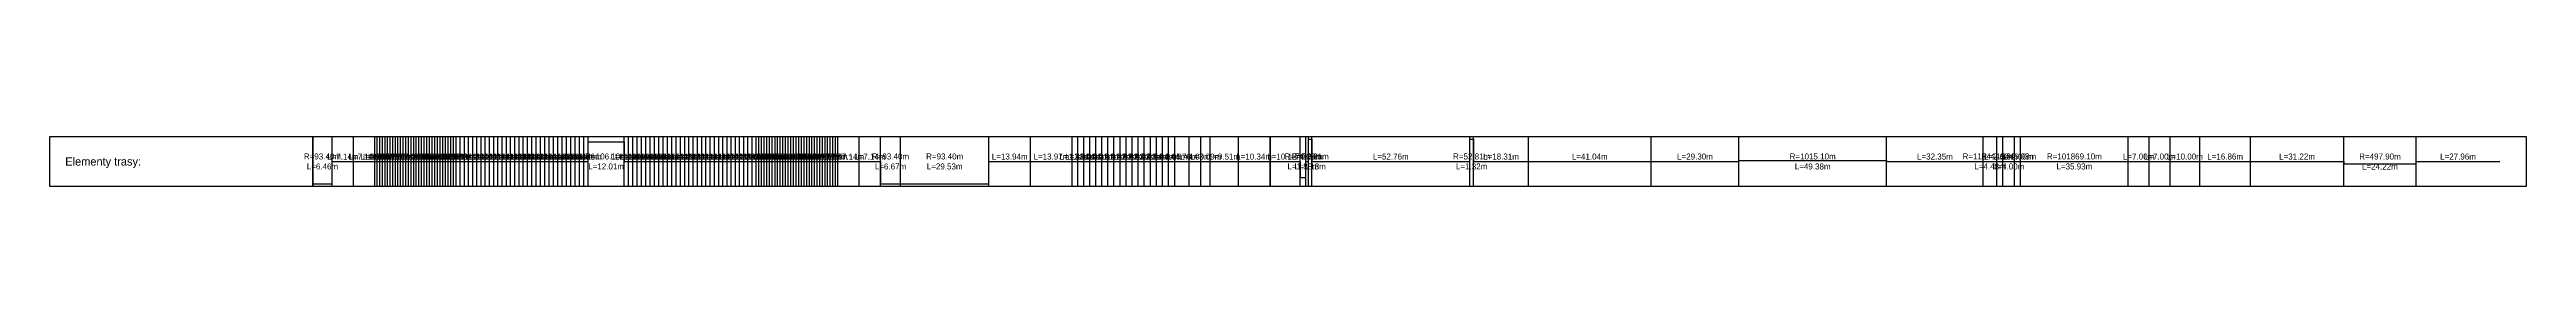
# Model space of a CAD drawing. Header units: metres. Extents: x 7399493 to 7407015, y 5696902 to 5712236.
# Drawn here: x 7405465 to 7406293, y 5697675 to 5697691 of the extents above; entities that cross this region are included whole.
import ezdxf

# ---------------------------------------------------------------- set-up
doc = ezdxf.new("R2010")
doc.units = ezdxf.units.M
doc.layers.add('pomoc', color=140, linetype='Continuous')

# ---------------------------------------------------------------- blocks, each defined once
blk = doc.blocks.new('*U365')
at = {"layer": 'pomoc', "color": 1, "linetype": 'Continuous', "lineweight": -3, "char_height": 2}
for s, insert, attachment_point in [('R=93.40m^JL=6.46m', (7405913.97, 5696059.35), 5), ('L=7.14m', (7405920.77, 5696059.97), 8), ('L=7.14m', (7405927.91, 5696059.97), 8), ('L=0.80m', (7405931.88, 5696059.97), 8), ('L=0.86m', (7405932.72, 5696059.97), 8), ('L=0.86m', (7405933.58, 5696059.97), 8), ('L=0.87m', (7405934.45, 5696059.97), 8), ('L=0.87m', (7405935.31, 5696059.97), 8), ('L=0.87m', (7405936.18, 5696059.97), 8), ('L=0.87m', (7405937.05, 5696059.97), 8), ('L=0.87m', (7405937.92, 5696059.97), 8), ('L=0.87m', (7405938.79, 5696059.97), 8), ('L=0.87m', (7405939.66, 5696059.97), 8), ('L=0.87m', (7405940.53, 5696059.97), 8), ('L=0.87m', (7405941.41, 5696059.97), 8), ('L=0.88m', (7405942.28, 5696059.97), 8), ('L=0.88m', (7405943.16, 5696059.97), 8), ('L=0.88m', (7405944.04, 5696059.97), 8), ('L=0.88m', (7405944.91, 5696059.97), 8), ('L=0.88m', (7405945.79, 5696059.97), 8), ('L=0.88m', (7405946.67, 5696059.97), 8), ('L=0.88m', (7405947.56, 5696059.97), 8), ('L=0.88m', (7405948.44, 5696059.97), 8), ('L=0.88m', (7405949.32, 5696059.97), 8), ('L=0.89m', (7405950.21, 5696059.97), 8), ('L=0.89m', (7405951.1, 5696059.97), 8), ('L=0.89m', (7405951.98, 5696059.97), 8), ('L=0.89m', (7405952.87, 5696059.97), 8), ('L=0.89m', (7405953.76, 5696059.97), 8), ('L=0.89m', (7405954.65, 5696059.97), 8), ('L=0.89m', (7405955.55, 5696059.97), 8), ('L=0.89m', (7405956.44, 5696059.97), 8), ('L=0.90m', (7405957.33, 5696059.97), 8), ('L=0.90m', (7405958.23, 5696059.97), 8), ('L=1.38m', (7405959.37, 5696059.97), 8), ('L=1.39m', (7405960.75, 5696059.97), 8), ('L=1.39m', (7405962.14, 5696059.97), 8), ('L=1.39m', (7405963.53, 5696059.97), 8), ('L=1.39m', (7405964.92, 5696059.97), 8), ('L=1.40m', (7405966.32, 5696059.97), 8), ('L=1.40m', (7405967.71, 5696059.97), 8), ('L=1.40m', (7405969.11, 5696059.97), 8), ('L=1.40m', (7405970.52, 5696059.97), 8), ('L=1.41m', (7405971.92, 5696059.97), 8), ('L=1.41m', (7405973.33, 5696059.97), 8), ('L=1.41m', (7405974.74, 5696059.97), 8), ('L=1.41m', (7405976.15, 5696059.97), 8), ('L=1.42m', (7405977.57, 5696059.97), 8), ('L=1.42m', (7405978.99, 5696059.97), 8), ('L=1.42m', (7405980.41, 5696059.97), 8), ('L=1.43m', (7405981.83, 5696059.97), 8), ('L=1.43m', (7405983.26, 5696059.97), 8), ('L=1.43m', (7405984.69, 5696059.97), 8), ('L=1.43m', (7405986.12, 5696059.97), 8), ('L=1.44m', (7405987.56, 5696059.97), 8), ('L=1.44m', (7405989, 5696059.97), 8), ('L=1.44m', (7405990.44, 5696059.97), 8), ('L=1.44m', (7405991.88, 5696059.97), 8), ('L=1.45m', (7405993.33, 5696059.97), 8), ('L=1.45m', (7405994.78, 5696059.97), 8), ('L=1.45m', (7405996.23, 5696059.97), 8), ('L=1.46m', (7405997.68, 5696059.97), 8), ('L=1.46m', (7405999.14, 5696059.97), 8), ('L=1.46m', (7406000.6, 5696059.97), 8), ('L=1.46m', (7406002.06, 5696059.97), 8), ('R=106.10m^JL=12.01m', (7406008.79, 5696059.35), 5), ('L=1.46m', (7406015.53, 5696059.97), 8), ('L=1.46m', (7406016.99, 5696059.97), 8), ('L=1.46m', (7406018.45, 5696059.97), 8), ('L=1.46m', (7406019.91, 5696059.97), 8), ('L=1.46m', (7406021.37, 5696059.97), 8), ('L=1.45m', (7406022.82, 5696059.97), 8), ('L=1.45m', (7406024.27, 5696059.97), 8), ('L=1.45m', (7406025.72, 5696059.97), 8), ('L=1.44m', (7406027.17, 5696059.97), 8), ('L=1.44m', (7406028.61, 5696059.97), 8), ('L=1.44m', (7406030.05, 5696059.97), 8), ('L=1.44m', (7406031.49, 5696059.97), 8), ('L=1.43m', (7406032.92, 5696059.97), 8), ('L=1.43m', (7406034.35, 5696059.97), 8), ('L=1.43m', (7406035.78, 5696059.97), 8), ('L=1.43m', (7406037.21, 5696059.97), 8), ('L=1.42m', (7406038.64, 5696059.97), 8), ('L=1.42m', (7406040.06, 5696059.97), 8), ('L=1.42m', (7406041.48, 5696059.97), 8), ('L=1.41m', (7406042.89, 5696059.97), 8), ('L=1.41m', (7406044.3, 5696059.97), 8), ('L=1.41m', (7406045.72, 5696059.97), 8), ('L=1.41m', (7406047.12, 5696059.97), 8), ('L=1.40m', (7406048.53, 5696059.97), 8), ('L=1.40m', (7406049.93, 5696059.97), 8), ('L=1.40m', (7406051.33, 5696059.97), 8), ('L=1.40m', (7406052.73, 5696059.97), 8), ('L=1.39m', (7406054.12, 5696059.97), 8), ('L=1.39m', (7406055.51, 5696059.97), 8), ('L=1.39m', (7406056.9, 5696059.97), 8), ('L=1.38m', (7406058.29, 5696059.97), 8), ('L=0.90m', (7406059.43, 5696059.97), 8), ('L=0.90m', (7406060.33, 5696059.97), 8), ('L=0.90m', (7406061.23, 5696059.97), 8), ('L=0.90m', (7406062.12, 5696059.97), 8), ('L=0.89m', (7406063.02, 5696059.97), 8), ('L=0.89m', (7406063.91, 5696059.97), 8), ('L=0.89m', (7406064.8, 5696059.97), 8), ('L=0.89m', (7406065.69, 5696059.97), 8), ('L=0.89m', (7406066.58, 5696059.97), 8), ('L=0.89m', (7406067.47, 5696059.97), 8), ('L=0.89m', (7406068.36, 5696059.97), 8), ('L=0.89m', (7406069.25, 5696059.97), 8), ('L=0.89m', (7406070.13, 5696059.97), 8), ('L=0.88m', (7406071.02, 5696059.97), 8), ('L=0.88m', (7406071.9, 5696059.97), 8), ('L=0.88m', (7406072.78, 5696059.97), 8), ('L=0.88m', (7406073.67, 5696059.97), 8), ('L=0.88m', (7406074.55, 5696059.97), 8), ('L=0.88m', (7406075.42, 5696059.97), 8), ('L=0.88m', (7406076.3, 5696059.97), 8), ('L=0.88m', (7406077.18, 5696059.97), 8), ('L=0.87m', (7406078.05, 5696059.97), 8), ('L=0.87m', (7406078.93, 5696059.97), 8), ('L=0.87m', (7406079.8, 5696059.97), 8), ('L=0.87m', (7406080.67, 5696059.97), 8), ('L=0.87m', (7406081.54, 5696059.97), 8), ('L=0.87m', (7406082.41, 5696059.97), 8), ('L=0.87m', (7406083.28, 5696059.97), 8), ('L=0.87m', (7406084.15, 5696059.97), 8), ('L=0.87m', (7406085.02, 5696059.97), 8), ('L=0.80m', (7406085.85, 5696059.97), 8), ('L=7.14m', (7406089.82, 5696059.97), 8), ('L=7.14m', (7406096.96, 5696059.97), 8), ('R=93.40m^JL=6.67m', (7406103.87, 5696059.35), 5), ('R=93.40m^JL=29.53m', (7406121.97, 5696059.35), 5), ('L=13.94m', (7406143.71, 5696059.97), 8), ('L=13.97m', (7406157.66, 5696059.97), 8), ('L=1.88m', (7406165.58, 5696059.97), 8), ('L=2.00m', (7406167.52, 5696059.97), 8), ('L=2.00m', (7406169.52, 5696059.97), 8), ('L=2.00m', (7406171.53, 5696059.97), 8), ('L=2.01m', (7406173.53, 5696059.97), 8), ('L=2.01m', (7406175.54, 5696059.97), 8), ('L=2.01m', (7406177.55, 5696059.97), 8), ('L=2.02m', (7406179.57, 5696059.97), 8), ('L=2.02m', (7406181.59, 5696059.97), 8), ('L=2.02m', (7406183.61, 5696059.97), 8), ('L=2.03m', (7406185.64, 5696059.97), 8), ('L=2.03m', (7406187.67, 5696059.97), 8), ('L=2.03m', (7406189.7, 5696059.97), 8), ('L=2.04m', (7406191.74, 5696059.97), 8), ('L=2.04m', (7406193.78, 5696059.97), 8), ('L=2.04m', (7406195.82, 5696059.97), 8), ('L=2.05m', (7406197.87, 5696059.97), 8), ('L=4.76m', (7406201.27, 5696059.97), 8), ('L=4.00m', (7406205.65, 5696059.97), 8), ('L=3.09m', (7406209.19, 5696059.97), 8), ('L=9.51m', (7406215.49, 5696059.97), 8), ('L=10.34m', (7406225.41, 5696059.97), 8)]:
    blk.add_mtext(s, dxfattribs=dict(at, insert=insert, attachment_point=attachment_point))

msp = doc.modelspace()

# ---------------------------------------------------------------- linework, layer by layer
at = {"layer": 'pomoc', "color": 1, "linetype": 'Continuous', "lineweight": -3}
for p, q in [((7405552.81, 5697674.97), (7405552.81, 5697691.47)), ((7405559.27, 5697674.97), (7405559.27, 5697691.47)), ((7405566.41, 5697674.97), (7405566.41, 5697691.47)), ((7405573.55, 5697674.97), (7405573.55, 5697691.47)), ((7405574.35, 5697674.97), (7405574.35, 5697691.47)), ((7405575.22, 5697674.97), (7405575.22, 5697691.47)), ((7405576.08, 5697674.97), (7405576.08, 5697691.47)), ((7405576.95, 5697674.97), (7405576.95, 5697691.47)), ((7405577.81, 5697674.97), (7405577.81, 5697691.47)), ((7405578.68, 5697674.97), (7405578.68, 5697691.47)), ((7405579.55, 5697674.97), (7405579.55, 5697691.47)), ((7405580.42, 5697674.97), (7405580.42, 5697691.47)), ((7405581.29, 5697674.97), (7405581.29, 5697691.47)), ((7405582.16, 5697674.97), (7405582.16, 5697691.47)), ((7405583.04, 5697674.97), (7405583.04, 5697691.47)), ((7405583.91, 5697674.97), (7405583.91, 5697691.47)), ((7405584.79, 5697674.97), (7405584.79, 5697691.47)), ((7405585.66, 5697674.97), (7405585.66, 5697691.47)), ((7405586.54, 5697674.97), (7405586.54, 5697691.47)), ((7405587.42, 5697674.97), (7405587.42, 5697691.47)), ((7405588.3, 5697674.97), (7405588.3, 5697691.47)), ((7405589.18, 5697674.97), (7405589.18, 5697691.47)), ((7405590.06, 5697674.97), (7405590.06, 5697691.47)), ((7405590.95, 5697674.97), (7405590.95, 5697691.47)), ((7405591.83, 5697674.97), (7405591.83, 5697691.47)), ((7405592.72, 5697674.97), (7405592.72, 5697691.47)), ((7405593.61, 5697674.97), (7405593.61, 5697691.47)), ((7405594.5, 5697674.97), (7405594.5, 5697691.47)), ((7405595.38, 5697674.97), (7405595.38, 5697691.47)), ((7405596.27, 5697674.97), (7405596.27, 5697691.47)), ((7405597.17, 5697674.97), (7405597.17, 5697691.47)), ((7405598.06, 5697674.97), (7405598.06, 5697691.47)), ((7405598.95, 5697674.97), (7405598.95, 5697691.47)), ((7405599.85, 5697674.97), (7405599.85, 5697691.47)), ((7405600.75, 5697674.97), (7405600.75, 5697691.47)), ((7405602.13, 5697674.97), (7405602.13, 5697691.47)), ((7405603.51, 5697674.97), (7405603.51, 5697691.47)), ((7405604.9, 5697674.97), (7405604.9, 5697691.47)), ((7405606.29, 5697674.97), (7405606.29, 5697691.47)), ((7405607.68, 5697674.97), (7405607.68, 5697691.47)), ((7405609.08, 5697674.97), (7405609.08, 5697691.47)), ((7405610.48, 5697674.97), (7405610.48, 5697691.47)), ((7405611.88, 5697674.97), (7405611.88, 5697691.47)), ((7405613.28, 5697674.97), (7405613.28, 5697691.47)), ((7405614.69, 5697674.97), (7405614.69, 5697691.47)), ((7405616.1, 5697674.97), (7405616.1, 5697691.47)), ((7405617.51, 5697674.97), (7405617.51, 5697691.47)), ((7405618.93, 5697674.97), (7405618.93, 5697691.47)), ((7405620.34, 5697674.97), (7405620.34, 5697691.47)), ((7405621.76, 5697674.97), (7405621.76, 5697691.47)), ((7405623.19, 5697674.97), (7405623.19, 5697691.47)), ((7405624.61, 5697674.97), (7405624.61, 5697691.47)), ((7405626.04, 5697674.97), (7405626.04, 5697691.47)), ((7405627.47, 5697674.97), (7405627.47, 5697691.47)), ((7405628.91, 5697674.97), (7405628.91, 5697691.47)), ((7405630.34, 5697674.97), (7405630.34, 5697691.47)), ((7405631.78, 5697674.97), (7405631.78, 5697691.47)), ((7405633.22, 5697674.97), (7405633.22, 5697691.47)), ((7405634.67, 5697674.97), (7405634.67, 5697691.47)), ((7405636.12, 5697674.97), (7405636.12, 5697691.47)), ((7405637.57, 5697674.97), (7405637.57, 5697691.47)), ((7405639.02, 5697674.97), (7405639.02, 5697691.47)), ((7405640.48, 5697674.97), (7405640.48, 5697691.47)), ((7405641.93, 5697674.97), (7405641.93, 5697691.47)), ((7405643.39, 5697674.97), (7405643.39, 5697691.47)), ((7405644.85, 5697674.97), (7405644.85, 5697691.47)), ((7405644.85, 5697683.22), (7405644.85, 5697689.76)), ((7405644.85, 5697689.76), (7405656.86, 5697689.76)), ((7405656.86, 5697674.97), (7405656.86, 5697691.47)), ((7405656.86, 5697689.76), (7405656.86, 5697683.22)), ((7405658.32, 5697674.97), (7405658.32, 5697691.47)), ((7405659.79, 5697674.97), (7405659.79, 5697691.47)), ((7405661.25, 5697674.97), (7405661.25, 5697691.47)), ((7405662.7, 5697674.97), (7405662.7, 5697691.47)), ((7405664.16, 5697674.97), (7405664.16, 5697691.47)), ((7405665.61, 5697674.97), (7405665.61, 5697691.47)), ((7405667.06, 5697674.97), (7405667.06, 5697691.47)), ((7405668.51, 5697674.97), (7405668.51, 5697691.47)), ((7405669.95, 5697674.97), (7405669.95, 5697691.47)), ((7405671.4, 5697674.97), (7405671.4, 5697691.47)), ((7405672.84, 5697674.97), (7405672.84, 5697691.47)), ((7405674.27, 5697674.97), (7405674.27, 5697691.47)), ((7405675.71, 5697674.97), (7405675.71, 5697691.47)), ((7405677.14, 5697674.97), (7405677.14, 5697691.47)), ((7405678.57, 5697674.97), (7405678.57, 5697691.47)), ((7405679.99, 5697674.97), (7405679.99, 5697691.47)), ((7405681.41, 5697674.97), (7405681.41, 5697691.47)), ((7405682.83, 5697674.97), (7405682.83, 5697691.47)), ((7405684.25, 5697674.97), (7405684.25, 5697691.47)), ((7405685.67, 5697674.97), (7405685.67, 5697691.47)), ((7405687.08, 5697674.97), (7405687.08, 5697691.47)), ((7405688.49, 5697674.97), (7405688.49, 5697691.47)), ((7405689.89, 5697674.97), (7405689.89, 5697691.47)), ((7405691.3, 5697674.97), (7405691.3, 5697691.47)), ((7405692.7, 5697674.97), (7405692.7, 5697691.47)), ((7405694.1, 5697674.97), (7405694.1, 5697691.47)), ((7405695.49, 5697674.97), (7405695.49, 5697691.47)), ((7405696.89, 5697674.97), (7405696.89, 5697691.47)), ((7405698.28, 5697674.97), (7405698.28, 5697691.47)), ((7405699.66, 5697674.97), (7405699.66, 5697691.47)), ((7405701.05, 5697674.97), (7405701.05, 5697691.47)), ((7405701.95, 5697674.97), (7405701.95, 5697691.47)), ((7405702.84, 5697674.97), (7405702.84, 5697691.47)), ((7405703.74, 5697674.97), (7405703.74, 5697691.47)), ((7405704.64, 5697674.97), (7405704.64, 5697691.47)), ((7405705.53, 5697674.97), (7405705.53, 5697691.47)), ((7405706.42, 5697674.97), (7405706.42, 5697691.47)), ((7405707.32, 5697674.97), (7405707.32, 5697691.47)), ((7405708.21, 5697674.97), (7405708.21, 5697691.47)), ((7405709.1, 5697674.97), (7405709.1, 5697691.47)), ((7405709.99, 5697674.97), (7405709.99, 5697691.47)), ((7405710.87, 5697674.97), (7405710.87, 5697691.47)), ((7405711.76, 5697674.97), (7405711.76, 5697691.47)), ((7405712.64, 5697674.97), (7405712.64, 5697691.47)), ((7405713.53, 5697674.97), (7405713.53, 5697691.47)), ((7405714.41, 5697674.97), (7405714.41, 5697691.47)), ((7405715.29, 5697674.97), (7405715.29, 5697691.47)), ((7405716.17, 5697674.97), (7405716.17, 5697691.47)), ((7405717.05, 5697674.97), (7405717.05, 5697691.47)), ((7405717.93, 5697674.97), (7405717.93, 5697691.47)), ((7405718.81, 5697674.97), (7405718.81, 5697691.47)), ((7405719.68, 5697674.97), (7405719.68, 5697691.47)), ((7405720.56, 5697674.97), (7405720.56, 5697691.47)), ((7405721.43, 5697674.97), (7405721.43, 5697691.47)), ((7405722.3, 5697674.97), (7405722.3, 5697691.47)), ((7405723.18, 5697674.97), (7405723.18, 5697691.47)), ((7405724.05, 5697674.97), (7405724.05, 5697691.47)), ((7405724.91, 5697674.97), (7405724.91, 5697691.47)), ((7405725.78, 5697674.97), (7405725.78, 5697691.47)), ((7405726.65, 5697674.97), (7405726.65, 5697691.47)), ((7405727.51, 5697674.97), (7405727.51, 5697691.47)), ((7405728.32, 5697674.97), (7405728.32, 5697691.47)), ((7405735.46, 5697674.97), (7405735.46, 5697691.47)), ((7405742.6, 5697674.97), (7405742.6, 5697691.47)), ((7405749.27, 5697674.97), (7405749.27, 5697691.47)), ((7405778.8, 5697674.97), (7405778.8, 5697691.47)), ((7405792.74, 5697674.97), (7405792.74, 5697691.47)), ((7405806.71, 5697674.97), (7405806.71, 5697691.47)), ((7405808.59, 5697674.97), (7405808.59, 5697691.47)), ((7405810.59, 5697674.97), (7405810.59, 5697691.47)), ((7405812.59, 5697674.97), (7405812.59, 5697691.47)), ((7405814.6, 5697674.97), (7405814.6, 5697691.47)), ((7405816.6, 5697674.97), (7405816.6, 5697691.47)), ((7405818.61, 5697674.97), (7405818.61, 5697691.47)), ((7405820.63, 5697674.97), (7405820.63, 5697691.47)), ((7405822.65, 5697674.97), (7405822.65, 5697691.47)), ((7405824.67, 5697674.97), (7405824.67, 5697691.47)), ((7405826.69, 5697674.97), (7405826.69, 5697691.47)), ((7405828.72, 5697674.97), (7405828.72, 5697691.47)), ((7405830.75, 5697674.97), (7405830.75, 5697691.47)), ((7405832.79, 5697674.97), (7405832.79, 5697691.47)), ((7405834.83, 5697674.97), (7405834.83, 5697691.47)), ((7405836.87, 5697674.97), (7405836.87, 5697691.47)), ((7405838.91, 5697674.97), (7405838.91, 5697691.47)), ((7405840.96, 5697674.97), (7405840.96, 5697691.47)), ((7405845.72, 5697674.97), (7405845.72, 5697691.47)), ((7405849.72, 5697674.97), (7405849.72, 5697691.47)), ((7405852.8, 5697674.97), (7405852.8, 5697691.47)), ((7405862.31, 5697674.97), (7405862.31, 5697691.47)), ((7405872.81, 5697674.97), (7405872.81, 5697691.47)), ((7405882.93, 5697674.97), (7405882.93, 5697691.47)), ((7405884.81, 5697674.97), (7405884.81, 5697691.47)), ((7405885.65, 5697674.97), (7405885.65, 5697691.47)), ((7405885.65, 5697683.22), (7405885.65, 5697690.65)), ((7405885.65, 5697690.65), (7405886.78, 5697690.65)), ((7405886.78, 5697674.97), (7405886.78, 5697691.47)), ((7405886.78, 5697690.65), (7405886.78, 5697683.22)), ((7405939.54, 5697674.97), (7405939.54, 5697691.47)), ((7405939.54, 5697683.22), (7405939.54, 5697690.65)), ((7405939.54, 5697690.65), (7405940.86, 5697690.65)), ((7405940.86, 5697674.97), (7405940.86, 5697691.47)), ((7405940.86, 5697690.65), (7405940.86, 5697683.22)), ((7405959.18, 5697674.97), (7405959.18, 5697691.47)), ((7406000.21, 5697674.97), (7406000.21, 5697691.47)), ((7406029.51, 5697674.97), (7406029.51, 5697691.47)), ((7406029.51, 5697683.22), (7406029.51, 5697683.61)), ((7406029.51, 5697683.61), (7406078.89, 5697683.61)), ((7406078.89, 5697674.97), (7406078.89, 5697691.47)), ((7406078.89, 5697683.61), (7406078.89, 5697683.22)), ((7406111.24, 5697674.97), (7406111.24, 5697691.47)), ((7406115.72, 5697674.97), (7406115.72, 5697691.47)), ((7406117.72, 5697674.97), (7406117.72, 5697691.47)), ((7406121.72, 5697674.97), (7406121.72, 5697691.47)), ((7406123.72, 5697674.97), (7406123.72, 5697691.47)), ((7406159.65, 5697674.97), (7406159.65, 5697691.47)), ((7406166.65, 5697674.97), (7406166.65, 5697691.47)), ((7406173.65, 5697674.97), (7406173.65, 5697691.47)), ((7406183.65, 5697674.97), (7406183.65, 5697691.47)), ((7406200.51, 5697674.97), (7406200.51, 5697691.47)), ((7406231.73, 5697674.97), (7406231.73, 5697691.47)), ((7406255.95, 5697674.97), (7406255.95, 5697691.47)), ((7405552.81, 5697675.8), (7405552.81, 5697675.8)), ((7405552.81, 5697675.8), (7405559.27, 5697675.8)), ((7405559.27, 5697683.22), (7405559.27, 5697683.22)), ((7405559.27, 5697683.22), (7405566.41, 5697683.22)), ((7405559.27, 5697675.8), (7405559.27, 5697675.8)), ((7405566.41, 5697683.22), (7405573.55, 5697683.22)), ((7405573.55, 5697683.22), (7405574.35, 5697683.22)), ((7405574.35, 5697683.22), (7405575.22, 5697683.22)), ((7405575.22, 5697683.22), (7405576.08, 5697683.22)), ((7405576.08, 5697683.22), (7405576.95, 5697683.22)), ((7405576.95, 5697683.22), (7405577.81, 5697683.22)), ((7405577.81, 5697683.22), (7405578.68, 5697683.22)), ((7405578.68, 5697683.22), (7405579.55, 5697683.22)), ((7405579.55, 5697683.22), (7405580.42, 5697683.22)), ((7405580.42, 5697683.22), (7405581.29, 5697683.22)), ((7405581.29, 5697683.22), (7405582.16, 5697683.22)), ((7405582.16, 5697683.22), (7405583.04, 5697683.22)), ((7405583.04, 5697683.22), (7405583.91, 5697683.22)), ((7405583.91, 5697683.22), (7405584.79, 5697683.22)), ((7405584.79, 5697683.22), (7405585.66, 5697683.22)), ((7405585.66, 5697683.22), (7405586.54, 5697683.22)), ((7405586.54, 5697683.22), (7405587.42, 5697683.22)), ((7405587.42, 5697683.22), (7405588.3, 5697683.22)), ((7405588.3, 5697683.22), (7405589.18, 5697683.22)), ((7405589.18, 5697683.22), (7405590.06, 5697683.22)), ((7405590.06, 5697683.22), (7405590.95, 5697683.22)), ((7405590.95, 5697683.22), (7405591.83, 5697683.22)), ((7405591.83, 5697683.22), (7405592.72, 5697683.22)), ((7405592.72, 5697683.22), (7405593.61, 5697683.22)), ((7405593.61, 5697683.22), (7405594.5, 5697683.22)), ((7405594.5, 5697683.22), (7405595.38, 5697683.22)), ((7405595.38, 5697683.22), (7405596.27, 5697683.22)), ((7405596.27, 5697683.22), (7405597.17, 5697683.22)), ((7405597.17, 5697683.22), (7405598.06, 5697683.22)), ((7405598.06, 5697683.22), (7405598.95, 5697683.22)), ((7405598.95, 5697683.22), (7405599.85, 5697683.22)), ((7405599.85, 5697683.22), (7405600.75, 5697683.22)), ((7405600.75, 5697683.22), (7405602.13, 5697683.22)), ((7405602.13, 5697683.22), (7405603.51, 5697683.22)), ((7405603.51, 5697683.22), (7405604.9, 5697683.22)), ((7405604.9, 5697683.22), (7405606.29, 5697683.22)), ((7405606.29, 5697683.22), (7405607.68, 5697683.22)), ((7405607.68, 5697683.22), (7405609.08, 5697683.22)), ((7405609.08, 5697683.22), (7405610.48, 5697683.22)), ((7405610.48, 5697683.22), (7405611.88, 5697683.22)), ((7405611.88, 5697683.22), (7405613.28, 5697683.22)), ((7405613.28, 5697683.22), (7405614.69, 5697683.22)), ((7405614.69, 5697683.22), (7405616.1, 5697683.22)), ((7405616.1, 5697683.22), (7405617.51, 5697683.22)), ((7405617.51, 5697683.22), (7405618.93, 5697683.22)), ((7405618.93, 5697683.22), (7405620.34, 5697683.22)), ((7405620.34, 5697683.22), (7405621.76, 5697683.22)), ((7405621.76, 5697683.22), (7405623.19, 5697683.22)), ((7405623.19, 5697683.22), (7405624.61, 5697683.22)), ((7405624.61, 5697683.22), (7405626.04, 5697683.22)), ((7405626.04, 5697683.22), (7405627.47, 5697683.22)), ((7405627.47, 5697683.22), (7405628.91, 5697683.22)), ((7405628.91, 5697683.22), (7405630.34, 5697683.22)), ((7405630.34, 5697683.22), (7405631.78, 5697683.22)), ((7405631.78, 5697683.22), (7405633.22, 5697683.22)), ((7405633.22, 5697683.22), (7405634.67, 5697683.22)), ((7405634.67, 5697683.22), (7405636.12, 5697683.22)), ((7405636.12, 5697683.22), (7405637.57, 5697683.22)), ((7405637.57, 5697683.22), (7405639.02, 5697683.22)), ((7405639.02, 5697683.22), (7405640.48, 5697683.22)), ((7405640.48, 5697683.22), (7405641.93, 5697683.22)), ((7405641.93, 5697683.22), (7405643.39, 5697683.22)), ((7405643.39, 5697683.22), (7405644.85, 5697683.22)), ((7405656.86, 5697683.22), (7405656.86, 5697683.22)), ((7405656.86, 5697683.22), (7405658.32, 5697683.22)), ((7405658.32, 5697683.22), (7405659.79, 5697683.22)), ((7405659.79, 5697683.22), (7405661.25, 5697683.22)), ((7405661.25, 5697683.22), (7405662.7, 5697683.22)), ((7405662.7, 5697683.22), (7405664.16, 5697683.22)), ((7405664.16, 5697683.22), (7405665.61, 5697683.22)), ((7405665.61, 5697683.22), (7405667.06, 5697683.22)), ((7405667.06, 5697683.22), (7405668.51, 5697683.22)), ((7405668.51, 5697683.22), (7405669.95, 5697683.22)), ((7405669.95, 5697683.22), (7405671.4, 5697683.22)), ((7405671.4, 5697683.22), (7405672.84, 5697683.22)), ((7405672.84, 5697683.22), (7405674.27, 5697683.22)), ((7405674.27, 5697683.22), (7405675.71, 5697683.22)), ((7405675.71, 5697683.22), (7405677.14, 5697683.22)), ((7405677.14, 5697683.22), (7405678.57, 5697683.22)), ((7405678.57, 5697683.22), (7405679.99, 5697683.22)), ((7405679.99, 5697683.22), (7405681.41, 5697683.22)), ((7405681.41, 5697683.22), (7405682.83, 5697683.22)), ((7405682.83, 5697683.22), (7405684.25, 5697683.22)), ((7405684.25, 5697683.22), (7405685.67, 5697683.22)), ((7405685.67, 5697683.22), (7405687.08, 5697683.22)), ((7405687.08, 5697683.22), (7405688.49, 5697683.22)), ((7405688.49, 5697683.22), (7405689.89, 5697683.22)), ((7405689.89, 5697683.22), (7405691.3, 5697683.22)), ((7405691.3, 5697683.22), (7405692.7, 5697683.22)), ((7405692.7, 5697683.22), (7405694.1, 5697683.22)), ((7405694.1, 5697683.22), (7405695.49, 5697683.22)), ((7405695.49, 5697683.22), (7405696.89, 5697683.22)), ((7405696.89, 5697683.22), (7405698.28, 5697683.22)), ((7405698.28, 5697683.22), (7405699.66, 5697683.22)), ((7405699.66, 5697683.22), (7405701.05, 5697683.22)), ((7405701.05, 5697683.22), (7405701.95, 5697683.22)), ((7405701.95, 5697683.22), (7405702.84, 5697683.22)), ((7405702.84, 5697683.22), (7405703.74, 5697683.22)), ((7405703.74, 5697683.22), (7405704.64, 5697683.22)), ((7405704.64, 5697683.22), (7405705.53, 5697683.22)), ((7405705.53, 5697683.22), (7405706.42, 5697683.22)), ((7405706.42, 5697683.22), (7405707.32, 5697683.22)), ((7405707.32, 5697683.22), (7405708.21, 5697683.22)), ((7405708.21, 5697683.22), (7405709.1, 5697683.22)), ((7405709.1, 5697683.22), (7405709.99, 5697683.22)), ((7405709.99, 5697683.22), (7405710.87, 5697683.22)), ((7405710.87, 5697683.22), (7405711.76, 5697683.22)), ((7405711.76, 5697683.22), (7405712.64, 5697683.22)), ((7405712.64, 5697683.22), (7405713.53, 5697683.22)), ((7405713.53, 5697683.22), (7405714.41, 5697683.22)), ((7405714.41, 5697683.22), (7405715.29, 5697683.22)), ((7405715.29, 5697683.22), (7405716.17, 5697683.22)), ((7405716.17, 5697683.22), (7405717.05, 5697683.22)), ((7405717.05, 5697683.22), (7405717.93, 5697683.22)), ((7405717.93, 5697683.22), (7405718.81, 5697683.22)), ((7405718.81, 5697683.22), (7405719.68, 5697683.22)), ((7405719.68, 5697683.22), (7405720.56, 5697683.22)), ((7405720.56, 5697683.22), (7405721.43, 5697683.22)), ((7405721.43, 5697683.22), (7405722.3, 5697683.22)), ((7405722.3, 5697683.22), (7405723.18, 5697683.22)), ((7405723.18, 5697683.22), (7405724.05, 5697683.22)), ((7405724.05, 5697683.22), (7405724.91, 5697683.22)), ((7405724.91, 5697683.22), (7405725.78, 5697683.22)), ((7405725.78, 5697683.22), (7405726.65, 5697683.22)), ((7405726.65, 5697683.22), (7405727.51, 5697683.22)), ((7405727.51, 5697683.22), (7405728.32, 5697683.22)), ((7405728.32, 5697683.22), (7405735.46, 5697683.22)), ((7405735.46, 5697683.22), (7405742.6, 5697683.22)), ((7405742.6, 5697683.22), (7405742.6, 5697675.8)), ((7405742.6, 5697675.8), (7405749.27, 5697675.8)), ((7405749.27, 5697675.8), (7405749.27, 5697675.8)), ((7405749.27, 5697675.8), (7405778.8, 5697675.8)), ((7405778.8, 5697675.8), (7405778.8, 5697683.22)), ((7405778.8, 5697683.22), (7405778.8, 5697683.22)), ((7405778.8, 5697683.22), (7405792.74, 5697683.22)), ((7405792.74, 5697683.22), (7405806.71, 5697683.22)), ((7405806.71, 5697683.22), (7405808.59, 5697683.22)), ((7405808.59, 5697683.22), (7405810.59, 5697683.22)), ((7405810.59, 5697683.22), (7405812.59, 5697683.22)), ((7405812.59, 5697683.22), (7405814.6, 5697683.22)), ((7405814.6, 5697683.22), (7405816.6, 5697683.22)), ((7405816.6, 5697683.22), (7405818.61, 5697683.22)), ((7405818.61, 5697683.22), (7405820.63, 5697683.22)), ((7405820.63, 5697683.22), (7405822.65, 5697683.22)), ((7405822.65, 5697683.22), (7405824.67, 5697683.22)), ((7405824.67, 5697683.22), (7405826.69, 5697683.22)), ((7405826.69, 5697683.22), (7405828.72, 5697683.22)), ((7405828.72, 5697683.22), (7405830.75, 5697683.22)), ((7405830.75, 5697683.22), (7405832.79, 5697683.22)), ((7405832.79, 5697683.22), (7405834.83, 5697683.22)), ((7405834.83, 5697683.22), (7405836.87, 5697683.22)), ((7405836.87, 5697683.22), (7405838.91, 5697683.22)), ((7405838.91, 5697683.22), (7405840.96, 5697683.22)), ((7405840.96, 5697683.22), (7405845.72, 5697683.22)), ((7405845.72, 5697683.22), (7405849.72, 5697683.22)), ((7405849.72, 5697683.22), (7405852.8, 5697683.22)), ((7405852.8, 5697683.22), (7405862.31, 5697683.22)), ((7405862.31, 5697683.22), (7405872.65, 5697683.22)), ((7405872.81, 5697683.22), (7405872.81, 5697683.22)), ((7405872.81, 5697683.22), (7405882.93, 5697683.22)), ((7405882.93, 5697683.22), (7405882.93, 5697677.93)), ((7405882.93, 5697677.93), (7405884.81, 5697677.93)), ((7405884.81, 5697677.93), (7405884.81, 5697683.22)), ((7405884.81, 5697683.22), (7405884.81, 5697683.22)), ((7405884.81, 5697683.22), (7405885.65, 5697683.22)), ((7405886.78, 5697683.22), (7405886.78, 5697683.22)), ((7405886.78, 5697683.22), (7405939.54, 5697683.22)), ((7405940.86, 5697683.22), (7405940.86, 5697683.22)), ((7405940.86, 5697683.22), (7405959.18, 5697683.22)), ((7405959.18, 5697683.22), (7406000.21, 5697683.22)), ((7406000.21, 5697683.22), (7406029.51, 5697683.22)), ((7406078.89, 5697683.22), (7406078.89, 5697683.22)), ((7406078.89, 5697683.22), (7406111.24, 5697683.22)), ((7406111.24, 5697683.22), (7406111.24, 5697683.23)), ((7406111.24, 5697683.23), (7406115.72, 5697683.23)), ((7406115.72, 5697683.23), (7406115.72, 5697683.22)), ((7406115.72, 5697683.22), (7406115.72, 5697683.22)), ((7406115.72, 5697683.22), (7406117.72, 5697683.22)), ((7406117.72, 5697683.22), (7406117.72, 5697683.23)), ((7406117.72, 5697683.23), (7406121.72, 5697683.23)), ((7406121.72, 5697683.23), (7406121.72, 5697683.22)), ((7406121.72, 5697683.22), (7406121.72, 5697683.22)), ((7406121.72, 5697683.22), (7406123.72, 5697683.22)), ((7406123.72, 5697683.22), (7406123.72, 5697683.23)), ((7406123.72, 5697683.23), (7406159.65, 5697683.23)), ((7406159.65, 5697683.23), (7406159.65, 5697683.22)), ((7406159.65, 5697683.22), (7406159.65, 5697683.22)), ((7406159.65, 5697683.22), (7406166.65, 5697683.22)), ((7406166.65, 5697683.22), (7406173.65, 5697683.22)), ((7406173.65, 5697683.22), (7406183.65, 5697683.22)), ((7406183.65, 5697683.22), (7406200.51, 5697683.22)), ((7406200.51, 5697683.22), (7406231.73, 5697683.22)), ((7406231.73, 5697683.22), (7406231.73, 5697682.43)), ((7406231.73, 5697682.43), (7406255.95, 5697682.43)), ((7406255.95, 5697682.43), (7406255.95, 5697683.22)), ((7406255.95, 5697683.22), (7406255.95, 5697683.22)), ((7406255.95, 5697683.22), (7406283.91, 5697683.22))]:
    msp.add_line(p, q, dxfattribs=at)
at = {"layer": 'pomoc', "color": 7, "linetype": 'Continuous', "lineweight": -3}
for points in [[(7405552.81, 5697674.97), (7405552.81, 5697691.47), (7405464.81, 5697691.47), (7405464.81, 5697674.97)], [(7405552.81, 5697674.97), (7405872.81, 5697674.97), (7405872.81, 5697691.47), (7405552.81, 5697691.47)], [(7405872.81, 5697674.97), (7406292.81, 5697674.97), (7406292.81, 5697691.47), (7405872.81, 5697691.47)]]:
    msp.add_3dface(points, dxfattribs=at)

# ---------------------------------------------------------------- block references
at = {"layer": 'pomoc', "color": 4, "linetype": 'Continuous', "lineweight": -3}
msp.add_blockref('*U365', (-357.93, 1623.87), dxfattribs=at)

# ---------------------------------------------------------------- texts
at = {"layer": 'pomoc', "color": 7, "linetype": 'Continuous', "lineweight": -3, "insert": (7405470.06, 5697682.82), "char_height": 2.75, "attachment_point": 4}
msp.add_mtext('Elementy trasy:', dxfattribs=at)
at = {"layer": 'pomoc', "color": 1, "linetype": 'Continuous', "lineweight": -3, "char_height": 2}
for s, insert, attachment_point in [('L=10.12m', (7405877.87, 5697683.85), 8), ('R=74.06m^JL=1.88m', (7405883.87, 5697683.22), 5), ('L=0.84m', (7405885.23, 5697683.85), 8), ('R=52.81m^JL=1.13m', (7405886.22, 5697683.22), 5), ('L=52.76m', (7405913.16, 5697683.85), 8), ('R=52.81m^JL=1.32m', (7405940.2, 5697683.22), 5), ('L=18.31m', (7405950.02, 5697683.85), 8), ('L=41.04m', (7405979.69, 5697683.85), 8), ('L=29.30m', (7406014.86, 5697683.85), 8), ('R=1015.10m^JL=49.38m', (7406054.2, 5697683.22), 5), ('L=32.35m', (7406095.07, 5697683.85), 8), ('R=115444.18m^JL=4.48m', (7406113.48, 5697683.22), 5), ('R=115446.98m^JL=4.00m', (7406119.72, 5697683.22), 5), ('L=2.00m', (7406116.72, 5697683.85), 8), ('L=2.00m', (7406122.72, 5697683.85), 8), ('R=101869.10m^JL=35.93m', (7406141.68, 5697683.22), 5), ('L=7.00m', (7406163.15, 5697683.85), 8), ('L=7.00m', (7406170.15, 5697683.85), 8), ('L=10.00m', (7406178.65, 5697683.85), 8), ('L=16.86m', (7406192.08, 5697683.85), 8), ('L=31.22m', (7406216.12, 5697683.85), 8), ('R=497.90m^JL=24.22m', (7406243.84, 5697683.22), 5), ('L=27.96m', (7406269.93, 5697683.85), 8)]:
    msp.add_mtext(s, dxfattribs=dict(at, insert=insert, attachment_point=attachment_point))

doc.saveas('drawing.dxf')
